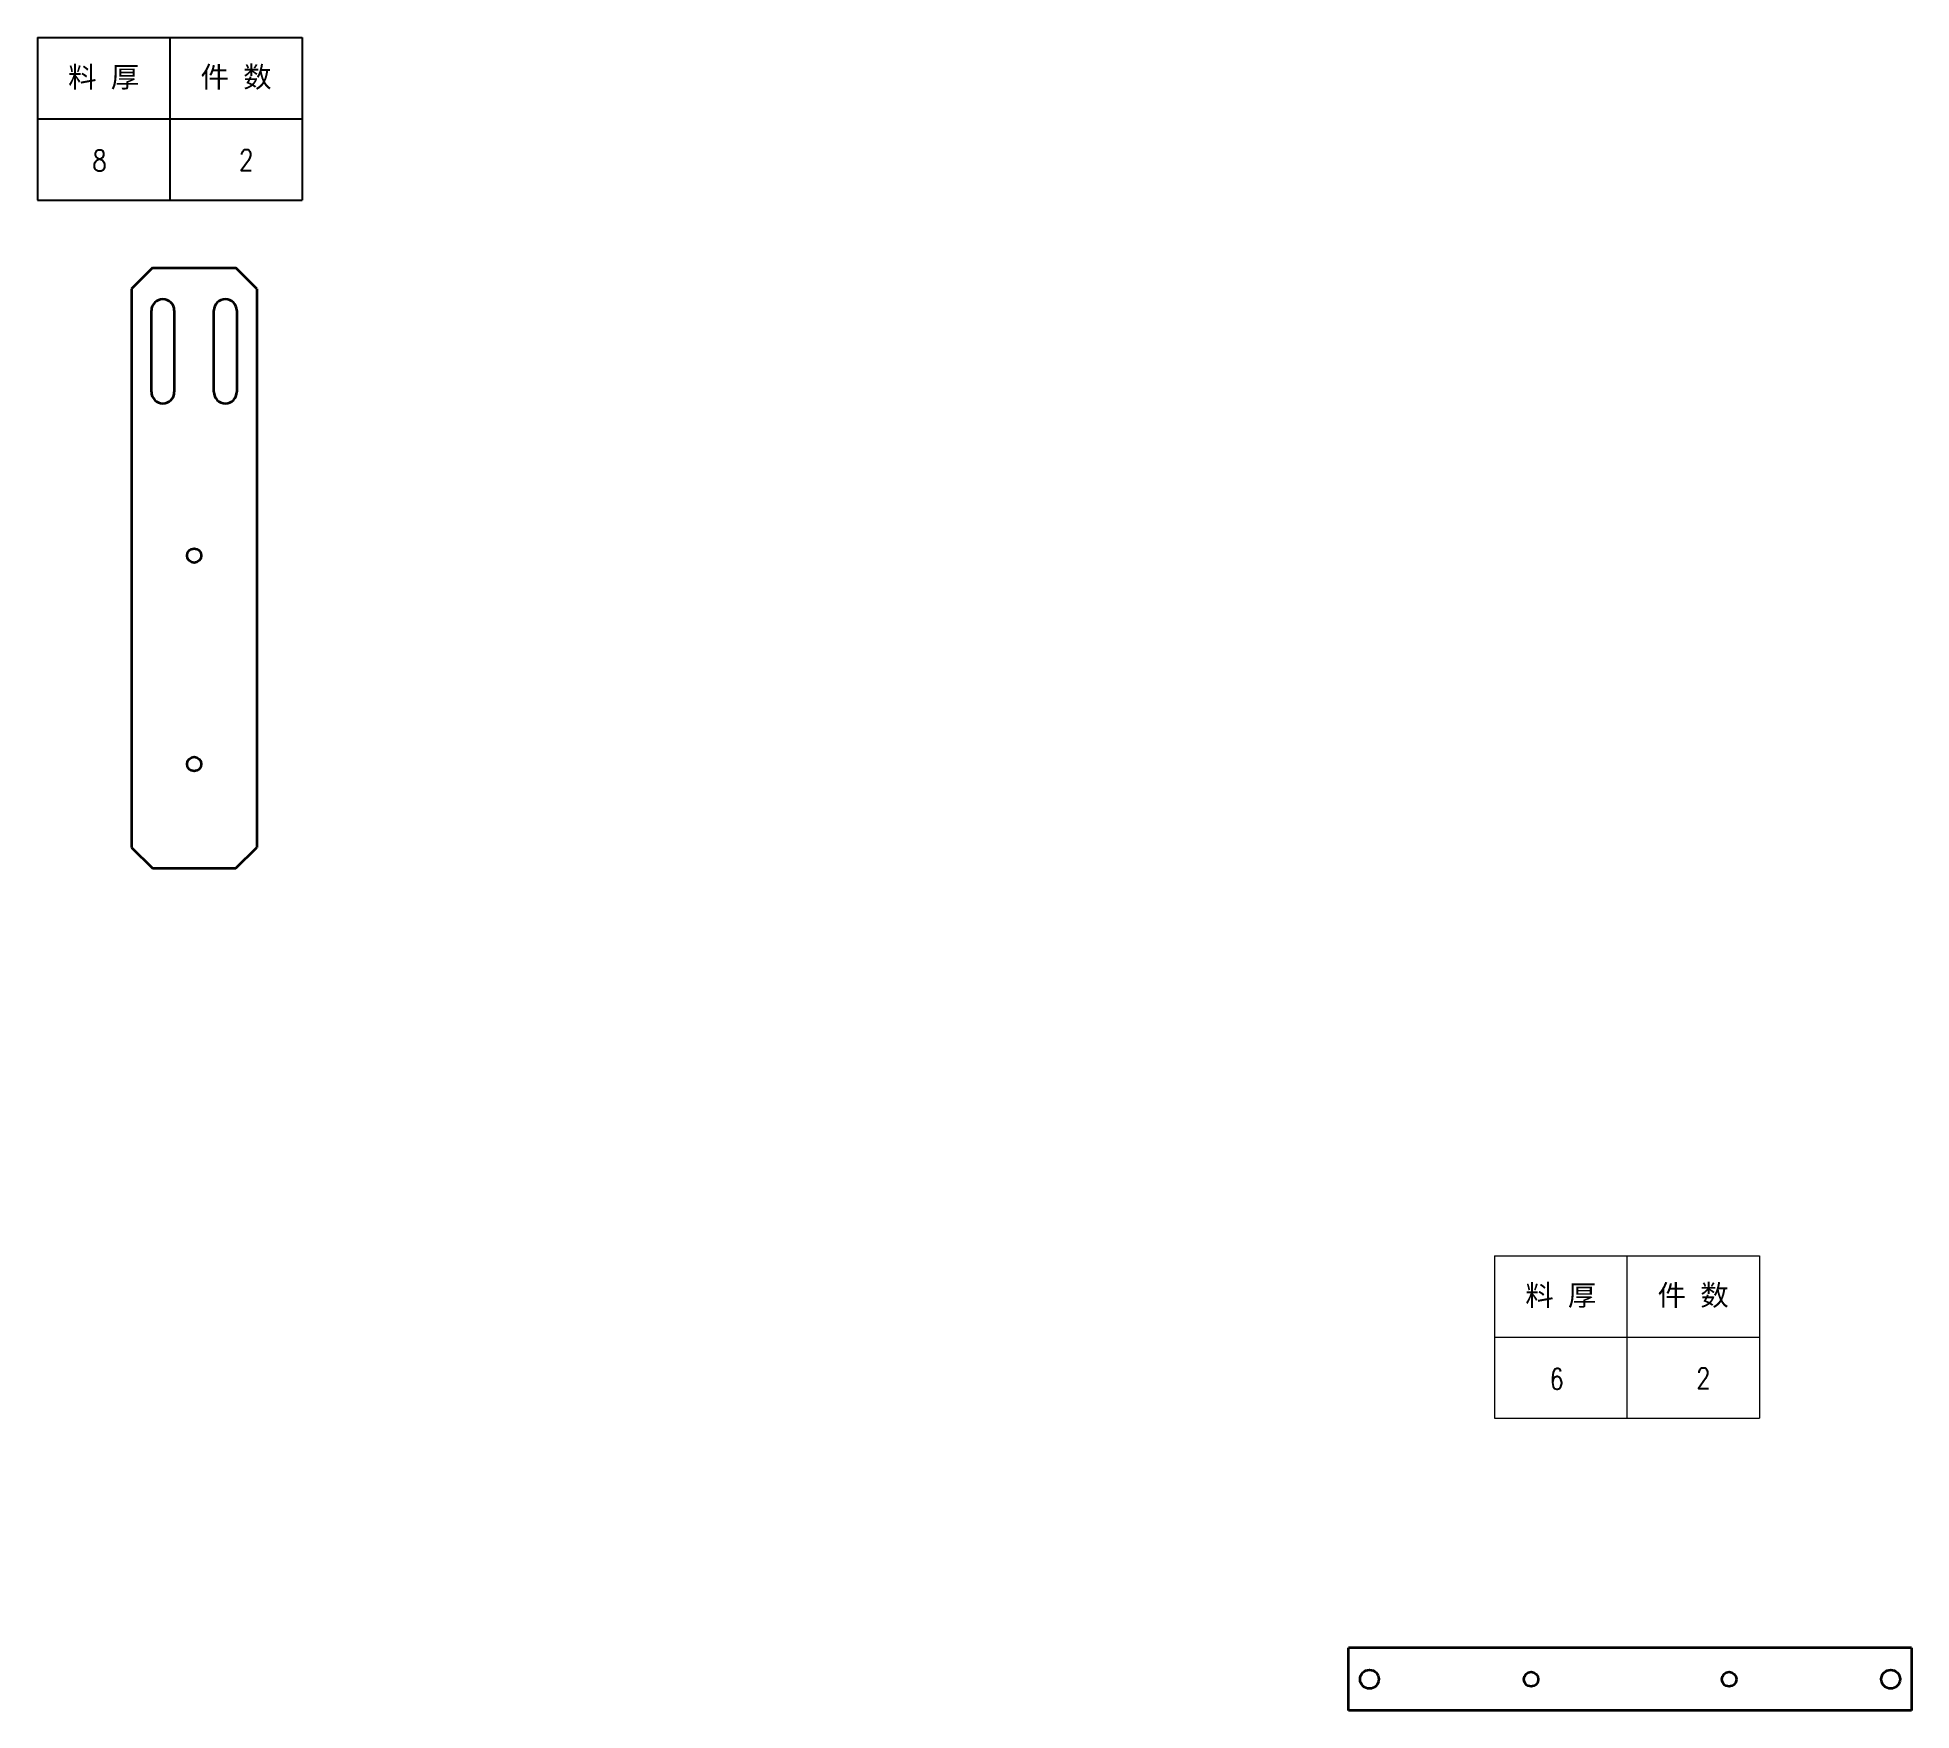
# Model space of a CAD drawing. Header units: millimetres. Extents: x 1201 to 11531, y 1516 to 2683.
# Drawn here: x 1741 to 2640, y 1881 to 2683 of the extents above; entities that cross this region are included whole.
import ezdxf
from ezdxf.enums import TextEntityAlignment as Align

# ---------------------------------------------------------------- set-up
doc = ezdxf.new("R2010")
doc.units = ezdxf.units.MM
doc.layers.add('DIM', color=3, linetype='Continuous', lineweight=20)
doc.layers.add('DRAWING', color=7, linetype='Continuous', lineweight=35)
doc.styles.add('DIM', font='romans.shx', dxfattribs={"width": 0.8, "bigfont": 'bigfont.shx'})
doc.styles.get("Standard").update_dxf_attribs({"font": 'arial.ttf'})

# ---------------------------------------------------------------- blocks, each defined once
blk = doc.blocks.new('*T31')
at = {"color": 0, "linetype": 'ByBlock', "lineweight": -2, "transparency": 16777216}
for p, q in [((0, 0), (127, 0)), ((0, 0), (0, -78)), ((63.5, 0), (63.5, -78)), ((127, 0), (127, -78)), ((0, -39), (127, -39)), ((0, -78), (127, -78))]:
    blk.add_line(p, q, dxfattribs=at)
at = {"color": 0, "transparency": 16777216, "char_height": 10, "width": 60.5, "attachment_point": 5}
for s, insert in [('{\\fSimSun|b0|i0|c134|p2;料 厚}', (31.75, -19.5)), ('{\\fSimSun|b0|i0|c134|p2;件 数}', (95.25, -19.5))]:
    blk.add_mtext(s, dxfattribs=dict(at, insert=insert))
blk = doc.blocks.new('拆图参数')
blk.add_blockref('*T31', (-63.5, 78))
at = {"style": 'DIM', "width": 0.8}
blk.add_attdef('6', text='', height=10, dxfattribs=at).set_placement((-37.13, 18.91), align=Align.MIDDLE_LEFT)
blk.add_attdef('1', text='', height=10, dxfattribs=at).set_placement((36.65, 19.27), align=Align.MIDDLE_CENTER)

msp = doc.modelspace()

# ---------------------------------------------------------------- linework, layer by layer
at = {"color": 7, "lineweight": 35}
for p, q in [((2639.79, 1910.59), (2369.79, 1910.59)), ((2369.79, 1880.59), (2369.79, 1910.59)), ((2639.79, 1910.59), (2639.79, 1880.59)), ((2639.79, 1880.59), (2369.79, 1880.59))]:
    msp.add_line(p, q, dxfattribs=at)
for centre, radius in [((2379.79, 1895.59), 4.5), ((2457.29, 1895.59), 3.49), ((2552.29, 1895.59), 3.49), ((2629.79, 1895.59), 4.5)]:
    msp.add_circle(centre, radius, dxfattribs=at)
at = {"layer": 'DRAWING', "lineweight": 35, "ltscale": 0.353553}
for p, q in [((1796.02, 2572.53), (1786.02, 2562.53)), ((1846.02, 2562.53), (1836.02, 2572.53)), ((1786.02, 2294.53), (1796.02, 2284.53)), ((1836.02, 2284.53), (1846.02, 2294.53))]:
    msp.add_line(p, q, dxfattribs=at)
at = {"layer": 'DRAWING', "lineweight": 35}
for p, q in [((1796.02, 2572.53), (1836.02, 2572.53)), ((1786.02, 2562.53), (1786.02, 2294.53)), ((1846.02, 2562.53), (1846.02, 2294.53)), ((1795.52, 2513.03), (1795.52, 2552.03)), ((1806.52, 2552.03), (1806.52, 2513.03)), ((1825.52, 2513.03), (1825.52, 2552.03)), ((1836.52, 2552.03), (1836.52, 2513.03)), ((1796.02, 2284.53), (1836.02, 2284.53))]:
    msp.add_line(p, q, dxfattribs=at)
for centre in [(1816.02, 2434.53), (1816.02, 2334.53)]:
    msp.add_circle(centre, 3.4, dxfattribs=at)
for centre, start, end in [((1801.02, 2552.03), 0, 180), ((1831.02, 2552.03), 0, 180), ((1801.02, 2513.03), 180, 0), ((1831.02, 2513.03), 180, 0)]:
    msp.add_arc(centre, 5.5, start, end, dxfattribs=at)

# ---------------------------------------------------------------- block references
msp.add_blockref('拆图参数', (1804.38, 2605.03)).add_auto_attribs({'1': '2', '6': '8'})
at = {"layer": 'DIM'}
msp.add_blockref('拆图参数', (2503.3, 2020.73), dxfattribs=at).add_auto_attribs({'1': '2', '6': '6'})

doc.saveas('drawing.dxf')
